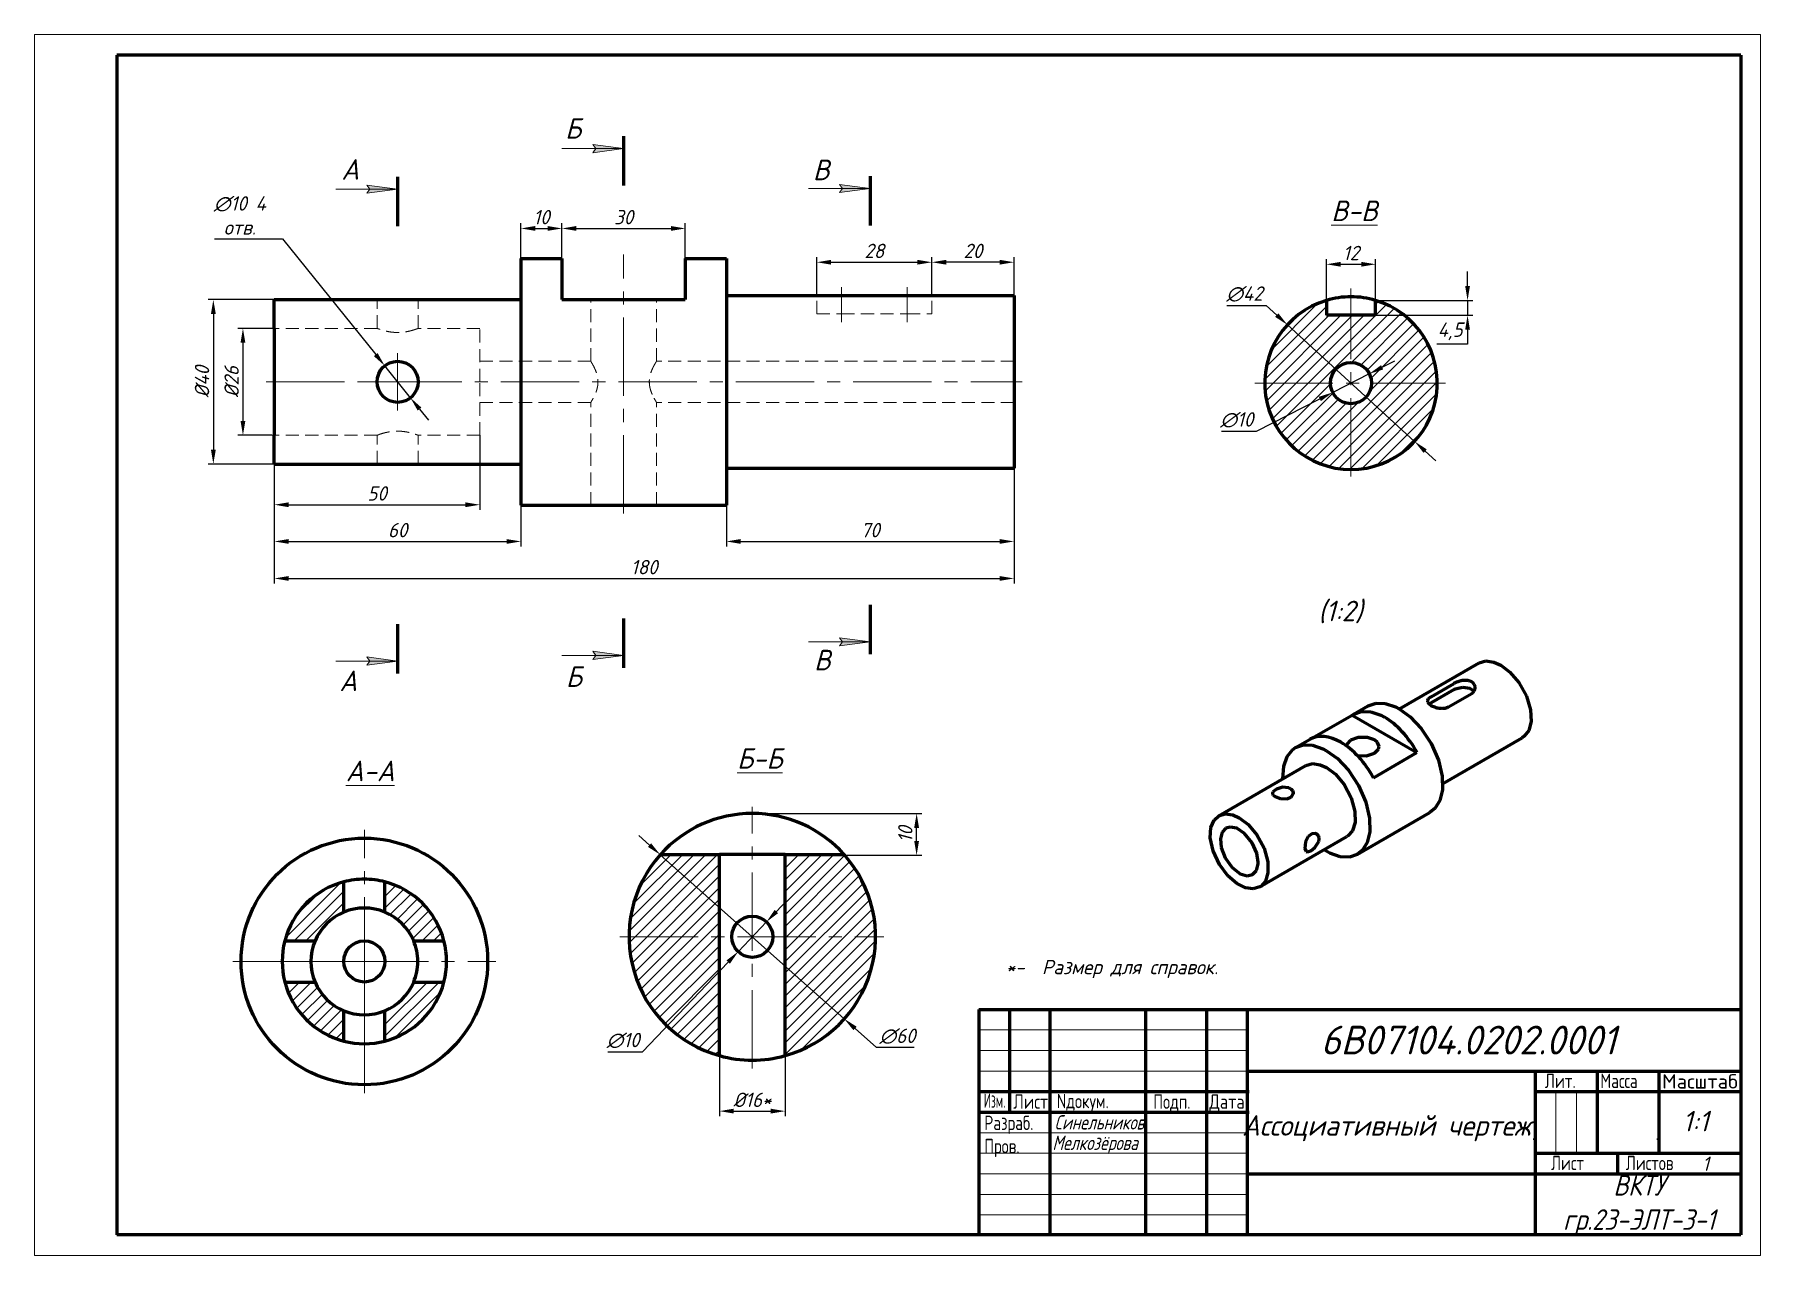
# Model space of a CAD drawing. Extents: x 0 to 1751, y 0 to 297.
# Drawn here: x 445 to 865, y 0 to 297 of the extents above; entities that cross this region are included whole.
import ezdxf
from ezdxf.enums import TextEntityAlignment as Align

# ---------------------------------------------------------------- set-up
doc = ezdxf.new("R2010")
doc.units = 0
for name, pattern in [('CENTER2', [28.575, 19.05, -3.175, 3.175, -3.175]), ('CONTI', [0]), ('K5LT_THIN', [0]), ('невидимая2', [4.7625, 3.175, -1.5875])]:
    doc.linetypes.add(name, pattern=pattern)
doc.layers.get('DEFPOINTS').update_dxf_attribs({"linetype": 'CONTINUOUS'})
for name, color, linetype, lineweight in [('КОНТУР', 7, 'CONTINUOUS', 60), ('НЕВИДИМЫЙ', 116, 'невидимая2', 20), ('ОСИ', 14, 'CENTER2', 20), ('РАЗМЕРЫ', 164, 'CONTINUOUS', 20), ('Рамка', 250, 'CONTI', 20), ('Тонкие', 7, 'CONTINUOUS', 20)]:
    doc.layers.add(name, color=color, linetype=linetype, lineweight=lineweight)
doc.layers.add('Системный слой', color=7, linetype='CONTINUOUS')
doc.layers.add('Формат', color=251, linetype='CONTINUOUS')
doc.styles.add('RUSS', font='GOST_B.TTF', dxfattribs={"oblique": 15})
doc.styles.get("Standard").update_dxf_attribs({"font": 'GOST_B.TTF', "oblique": 15})
doc.dimstyles.new('1', dxfattribs={"dimtxt": 3.5, "dimasz": 3.5, "dimexe": 1.25, "dimexo": 0, "dimgap": 1, "dimtad": 1, "dimtoh": 1, "dimdec": 0, "dimdsep": 46, "dimlunit": 6, "dimtxsty": 'RUSS', "dimcen": 0, "dimadec": 0, "dimazin": 0, "dimtfac": 1, "dimtdec": 0, "dimtmove": 0, "dimatfit": 3, "dimfxl": 1, "dimtolj": 1, "dimtzin": 0, "dimarcsym": 0})

msp = doc.modelspace()

# ---------------------------------------------------------------- texts
at = {"layer": 'КОНТУР', "style": 'RUSS', "width": 0.8}
for s, p in [('Лит.', (812.52, 40.73)), ('Масса', (826.02, 40.73)), ('Nдокум.', (693.75, 35.81)), ('Подп.', (717.23, 35.68)), ('Разраб.', (676.09, 30.51)), ('Пров.', (676.09, 24.85))]:
    msp.add_text(s, height=3.5, dxfattribs=at).set_placement(p)
at = {"layer": 'КОНТУР', "style": 'RUSS'}
for s, width, p, p2 in [('Масштаб', 0.984603, (841.04, 40.6), (859.46, 40.6)), ('Изм.', 0.599806, (675.96, 35.93), (681.26, 35.93)), ('Лист', 0.813309, (683.15, 35.68), (691.61, 35.68)), ('Дата', 0.773685, (730.85, 35.68), (739.44, 35.68))]:
    msp.add_text(s, height=3.5, dxfattribs=dict(at, width=width)).set_placement(p, p2, align=Align.FIT)
at = {"layer": 'КОНТУР', "lineweight": 60, "ltscale": 0.8, "style": 'RUSS', "width": 0.8}
msp.add_text('Лист', height=3.5, dxfattribs=at).set_placement((814, 20.76))
at = {"layer": 'КОНТУР', "ltscale": 0.8, "style": 'RUSS', "width": 0.8}
msp.add_text('Листов', height=3.5, dxfattribs=at).set_placement((832.2, 20.76))
at = {"layer": 'ОСИ', "insert": (757.97, 55.9), "char_height": 7, "attachment_point": 1, "style": 'RUSS'}
msp.add_mtext_dynamic_manual_height_columns('{\\C0;6В07104.0202.0001}', width=81.4811, gutter_width=17.5, heights=[0], dxfattribs=at)
at = {"layer": 'ОСИ', "color": 0, "attachment_point": 1, "style": 'RUSS'}
for s, width, insert, char_height in [('1:1', 6.3294, (846.02, 35.19), 5), ('1', 5.8013, (850.79, 24.06), 3.5)]:
    msp.add_mtext_dynamic_manual_height_columns(s, width=width, gutter_width=17.5, heights=[0], dxfattribs=dict(at, insert=insert, char_height=char_height))
at = {"layer": 'РАЗМЕРЫ', "char_height": 5, "attachment_point": 1}
for s, width, insert in [('Б', 5, (574.08, 276.66)), ('А', 5, (519.66, 266.69)), ('В', 5, (634.39, 266.57)), ('{\\LВ-В}', 9.8134, (760.54, 256.61)), ('(1:2)', 26.8704, (757.36, 159.27)), ('В', 5, (634.67, 147.33)), ('Б', 5, (574.27, 143.32)), ('А', 5, (519.18, 142.29)), ('{\\LБ-Б}', 9.8134, (615.92, 123.41)), ('{\\LА-А}', 9.8134, (520.74, 120.36))]:
    msp.add_mtext_dynamic_manual_height_columns(s, width=width, gutter_width=17.5, heights=[0], dxfattribs=dict(at, insert=insert))
at = {"layer": 'РАЗМЕРЫ', "insert": (681.34, 71.91), "char_height": 3.5, "width": 70.143, "attachment_point": 1}
msp.add_mtext('*-  Размер для справок.\\P', dxfattribs=at)
at = {"layer": 'Формат'}
for s, insert, char_height, width, attachment_point in [('{\\W0.8;\\C0;Синельников}', (693.2, 32.39), 3.5, 21, 4), ('{\\W0.8;\\C0;Мелкозёрова}', (692.67, 26.93), 3.5, 21, 4), ('{\\W0.9;\\C0;ВКТУ\\Pгр.23-ЭЛТ-3-1}', (835.44, 12.22), 5, 65.7678, 5)]:
    msp.add_mtext(s, dxfattribs=dict(at, insert=insert, char_height=char_height, width=width, attachment_point=attachment_point))
at = {"layer": 'Формат', "color": 0, "insert": (773.9, 30.96), "char_height": 5, "width": 69.6, "attachment_point": 5}
msp.add_mtext('Ассоциативный чертеж', dxfattribs=at)

# ---------------------------------------------------------------- blocks, each defined once
blk = doc.blocks.new('*D93')
at = {"layer": 'DEFPOINTS', "color": 0, "transparency": 16777216}
for p in [(771.33, 241.11), (759.33, 232.33), (771.33, 232.33)]:
    blk.add_point(p, dxfattribs=at)
at = {"layer": 'РАЗМЕРЫ', "color": 0, "lineweight": -2, "transparency": 16777216}
for p, q in [((759.33, 232.33), (759.33, 242.36)), ((762.83, 241.11), (767.83, 241.11)), ((771.33, 232.33), (771.33, 242.36))]:
    blk.add_line(p, q, dxfattribs=at)
at = {"layer": 'РАЗМЕРЫ', "color": 0, "transparency": 16777216}
for points in [[(762.83, 241.7), (762.83, 240.53), (759.33, 241.11)], [(767.83, 241.7), (767.83, 240.53), (771.33, 241.11)]]:
    blk.add_solid(points, dxfattribs=at)
at = {"layer": 'РАЗМЕРЫ', "color": 0, "transparency": 16777216, "insert": (765.33, 243.86), "char_height": 3.5, "attachment_point": 5, "style": 'RUSS'}
blk.add_mtext('\\A1;12', dxfattribs=at)
blk = doc.blocks.new('*D94')
at = {"layer": 'DEFPOINTS', "color": 0, "transparency": 16777216}
for p in [(771.33, 232.33), (771.33, 228.7), (793.7, 228.7)]:
    blk.add_point(p, dxfattribs=at)
at = {"layer": 'РАЗМЕРЫ', "color": 0, "lineweight": -2, "transparency": 16777216}
for p, q in [((793.7, 235.83), (793.7, 239.33)), ((771.33, 232.33), (794.95, 232.33)), ((793.7, 232.33), (793.7, 228.7)), ((771.33, 228.7), (794.95, 228.7)), ((793.7, 225.2), (793.7, 221.7)), ((793.7, 221.7), (786.22, 221.7))]:
    blk.add_line(p, q, dxfattribs=at)
at = {"layer": 'РАЗМЕРЫ', "color": 0, "transparency": 16777216}
for points in [[(793.11, 235.83), (794.28, 235.83), (793.7, 232.33)], [(793.11, 225.2), (794.28, 225.2), (793.7, 228.7)]]:
    blk.add_solid(points, dxfattribs=at)
at = {"layer": 'РАЗМЕРЫ', "color": 0, "transparency": 16777216, "insert": (789.46, 224.8), "char_height": 3.5, "width": 4.932, "attachment_point": 5, "style": 'RUSS'}
blk.add_mtext('\\A1;4,5', dxfattribs=at)
blk = doc.blocks.new('*D95')
at = {"layer": 'DEFPOINTS', "color": 0, "transparency": 16777216}
for p in [(749.85, 226.39), (780.81, 198.01)]:
    blk.add_point(p, dxfattribs=at)
at = {"layer": 'РАЗМЕРЫ', "color": 0, "lineweight": -2, "transparency": 16777216}
for p, q in [((735.14, 231.12), (744.69, 231.12)), ((744.69, 231.12), (747.27, 228.75)), ((780.81, 198.01), (749.85, 226.39)), ((783.39, 195.65), (785.97, 193.28))]:
    blk.add_line(p, q, dxfattribs=at)
at = {"layer": 'РАЗМЕРЫ', "color": 0, "transparency": 16777216}
for points in [[(747.66, 229.18), (746.87, 228.32), (749.85, 226.39)], [(783.79, 196.08), (783, 195.22), (780.81, 198.01)]]:
    blk.add_solid(points, dxfattribs=at)
at = {"layer": 'РАЗМЕРЫ', "color": 0, "transparency": 16777216, "insert": (739.41, 233.87), "char_height": 3.5, "attachment_point": 5, "style": 'RUSS'}
blk.add_mtext('\\A1;∅42', dxfattribs=at)
blk = doc.blocks.new('*D96')
at = {"layer": 'DEFPOINTS', "color": 0, "transparency": 16777216}
for p in [(769.79, 214.47), (760.87, 209.94)]:
    blk.add_point(p, dxfattribs=at)
at = {"layer": 'РАЗМЕРЫ', "color": 0, "lineweight": -2, "transparency": 16777216}
for p, q in [((769.79, 214.47), (760.87, 209.94)), ((772.91, 216.05), (776.03, 217.64)), ((742.3, 200.5), (757.75, 208.35)), ((733.78, 200.5), (742.3, 200.5))]:
    blk.add_line(p, q, dxfattribs=at)
at = {"layer": 'РАЗМЕРЫ', "color": 0, "transparency": 16777216}
for points in [[(772.64, 216.57), (773.17, 215.53), (769.79, 214.47)], [(757.49, 208.87), (758.02, 207.83), (760.87, 209.94)]]:
    blk.add_solid(points, dxfattribs=at)
at = {"layer": 'РАЗМЕРЫ', "color": 0, "transparency": 16777216, "insert": (737.54, 203.25), "char_height": 3.5, "attachment_point": 5, "style": 'RUSS'}
blk.add_mtext('\\A1;∅10', dxfattribs=at)
blk = doc.blocks.new('*D97')
at = {"layer": 'DEFPOINTS', "color": 0, "transparency": 16777216}
for p in [(663.33, 241.61), (663.33, 233.52), (683.33, 233.52)]:
    blk.add_point(p, dxfattribs=at)
at = {"layer": 'РАЗМЕРЫ', "color": 0, "lineweight": -2, "transparency": 16777216}
for p, q in [((663.33, 233.52), (663.33, 242.86)), ((679.83, 241.61), (666.83, 241.61)), ((683.33, 233.52), (683.33, 242.86))]:
    blk.add_line(p, q, dxfattribs=at)
at = {"layer": 'РАЗМЕРЫ', "color": 0, "transparency": 16777216}
for points in [[(666.83, 242.19), (666.83, 241.03), (663.33, 241.61)], [(679.83, 242.19), (679.83, 241.03), (683.33, 241.61)]]:
    blk.add_solid(points, dxfattribs=at)
at = {"layer": 'РАЗМЕРЫ', "color": 0, "transparency": 16777216, "insert": (673.33, 244.36), "char_height": 3.5, "attachment_point": 5, "style": 'RUSS'}
blk.add_mtext('\\A1;20', dxfattribs=at)
blk = doc.blocks.new('*D99')
at = {"layer": 'DEFPOINTS', "color": 0, "transparency": 16777216}
for p in [(573.33, 249.83), (563.33, 242.52), (573.33, 242.52)]:
    blk.add_point(p, dxfattribs=at)
at = {"layer": 'РАЗМЕРЫ', "color": 0, "lineweight": -2, "transparency": 16777216}
for p, q in [((563.33, 242.52), (563.33, 251.08)), ((566.83, 249.83), (569.83, 249.83)), ((573.33, 242.52), (573.33, 251.08))]:
    blk.add_line(p, q, dxfattribs=at)
at = {"layer": 'РАЗМЕРЫ', "color": 0, "transparency": 16777216}
for points in [[(566.83, 250.42), (566.83, 249.25), (563.33, 249.83)], [(569.83, 250.42), (569.83, 249.25), (573.33, 249.83)]]:
    blk.add_solid(points, dxfattribs=at)
at = {"layer": 'РАЗМЕРЫ', "color": 0, "transparency": 16777216, "insert": (568.33, 252.58), "char_height": 3.5, "attachment_point": 5, "style": 'RUSS'}
blk.add_mtext('\\A1;10', dxfattribs=at)
blk = doc.blocks.new('*D100')
at = {"layer": 'DEFPOINTS', "color": 0, "transparency": 16777216}
for p in [(603.33, 249.83), (573.33, 242.52), (603.33, 242.52)]:
    blk.add_point(p, dxfattribs=at)
at = {"layer": 'РАЗМЕРЫ', "color": 0, "lineweight": -2, "transparency": 16777216}
for p, q in [((573.33, 242.52), (573.33, 251.08)), ((576.83, 249.83), (599.83, 249.83)), ((603.33, 242.52), (603.33, 251.08))]:
    blk.add_line(p, q, dxfattribs=at)
at = {"layer": 'РАЗМЕРЫ', "color": 0, "transparency": 16777216}
for points in [[(576.83, 250.42), (576.83, 249.25), (573.33, 249.83)], [(599.83, 250.42), (599.83, 249.25), (603.33, 249.83)]]:
    blk.add_solid(points, dxfattribs=at)
at = {"layer": 'РАЗМЕРЫ', "color": 0, "transparency": 16777216, "insert": (588.33, 252.58), "char_height": 3.5, "attachment_point": 5, "style": 'RUSS'}
blk.add_mtext('\\A1;30', dxfattribs=at)
blk = doc.blocks.new('*D101')
at = {"layer": 'DEFPOINTS', "color": 0, "transparency": 16777216}
for p in [(503.33, 199.52), (553.33, 199.52), (553.33, 182.62)]:
    blk.add_point(p, dxfattribs=at)
at = {"layer": 'РАЗМЕРЫ', "color": 0, "lineweight": -2, "transparency": 16777216}
for p, q in [((503.33, 199.52), (503.33, 181.37)), ((553.33, 199.52), (553.33, 181.37)), ((506.83, 182.62), (549.83, 182.62))]:
    blk.add_line(p, q, dxfattribs=at)
at = {"layer": 'РАЗМЕРЫ', "color": 0, "transparency": 16777216}
for points in [[(506.83, 183.2), (506.83, 182.03), (503.33, 182.62)], [(549.83, 183.2), (549.83, 182.03), (553.33, 182.62)]]:
    blk.add_solid(points, dxfattribs=at)
at = {"layer": 'РАЗМЕРЫ', "color": 0, "transparency": 16777216, "insert": (528.33, 185.37), "char_height": 3.5, "attachment_point": 5, "style": 'RUSS'}
blk.add_mtext('\\A1;50', dxfattribs=at)
blk = doc.blocks.new('*D102')
at = {"layer": 'DEFPOINTS', "color": 0, "transparency": 16777216}
for p in [(503.33, 192.52), (563.33, 182.52), (563.33, 173.69)]:
    blk.add_point(p, dxfattribs=at)
at = {"layer": 'РАЗМЕРЫ', "color": 0, "lineweight": -2, "transparency": 16777216}
for p, q in [((503.33, 192.52), (503.33, 172.44)), ((563.33, 182.52), (563.33, 172.44)), ((506.83, 173.69), (559.83, 173.69))]:
    blk.add_line(p, q, dxfattribs=at)
at = {"layer": 'РАЗМЕРЫ', "color": 0, "transparency": 16777216}
for points in [[(506.83, 174.27), (506.83, 173.11), (503.33, 173.69)], [(559.83, 174.27), (559.83, 173.11), (563.33, 173.69)]]:
    blk.add_solid(points, dxfattribs=at)
at = {"layer": 'РАЗМЕРЫ', "color": 0, "transparency": 16777216, "insert": (533.33, 176.44), "char_height": 3.5, "attachment_point": 5, "style": 'RUSS'}
blk.add_mtext('\\A1;60', dxfattribs=at)
blk = doc.blocks.new('*D103')
at = {"layer": 'DEFPOINTS', "color": 0, "transparency": 16777216}
for p in [(613.33, 191.52), (683.33, 191.52), (683.33, 173.69)]:
    blk.add_point(p, dxfattribs=at)
at = {"layer": 'РАЗМЕРЫ', "color": 0, "lineweight": -2, "transparency": 16777216}
for p, q in [((613.33, 191.52), (613.33, 172.44)), ((683.33, 191.52), (683.33, 172.44)), ((616.83, 173.69), (679.83, 173.69))]:
    blk.add_line(p, q, dxfattribs=at)
at = {"layer": 'РАЗМЕРЫ', "color": 0, "transparency": 16777216}
for points in [[(616.83, 174.27), (616.83, 173.11), (613.33, 173.69)], [(679.83, 174.27), (679.83, 173.11), (683.33, 173.69)]]:
    blk.add_solid(points, dxfattribs=at)
at = {"layer": 'РАЗМЕРЫ', "color": 0, "transparency": 16777216, "insert": (648.33, 176.44), "char_height": 3.5, "attachment_point": 5, "style": 'RUSS'}
blk.add_mtext('\\A1;70', dxfattribs=at)
blk = doc.blocks.new('*D76')
at = {"layer": 'DEFPOINTS', "color": 0, "transparency": 16777216}
for p in [(503.33, 192.52), (683.33, 191.52), (683.33, 164.69)]:
    blk.add_point(p, dxfattribs=at)
at = {"layer": 'РАЗМЕРЫ', "color": 0, "lineweight": -2, "transparency": 16777216}
for p, q in [((503.33, 192.52), (503.33, 163.44)), ((683.33, 191.52), (683.33, 163.44)), ((506.83, 164.69), (679.83, 164.69))]:
    blk.add_line(p, q, dxfattribs=at)
at = {"layer": 'РАЗМЕРЫ', "color": 0, "transparency": 16777216}
for points in [[(506.83, 165.27), (506.83, 164.11), (503.33, 164.69)], [(679.83, 165.27), (679.83, 164.11), (683.33, 164.69)]]:
    blk.add_solid(points, dxfattribs=at)
at = {"layer": 'РАЗМЕРЫ', "color": 0, "transparency": 16777216, "insert": (593.33, 167.44), "char_height": 3.5, "attachment_point": 5, "style": 'RUSS'}
blk.add_mtext('\\A1;180', dxfattribs=at)
blk = doc.blocks.new('*D104')
at = {"layer": 'DEFPOINTS', "color": 0, "transparency": 16777216}
for p in [(530.2, 216.42), (536.47, 208.62)]:
    blk.add_point(p, dxfattribs=at)
at = {"layer": 'РАЗМЕРЫ', "color": 0, "lineweight": -2, "transparency": 16777216}
for p, q in [((488.74, 247.32), (505.34, 247.32)), ((505.34, 247.32), (528.01, 219.14)), ((536.47, 208.62), (530.2, 216.42)), ((538.66, 205.9), (540.85, 203.17))]:
    blk.add_line(p, q, dxfattribs=at)
at = {"layer": 'РАЗМЕРЫ', "color": 0, "transparency": 16777216}
for points in [[(528.46, 219.51), (527.55, 218.78), (530.2, 216.42)], [(539.11, 206.26), (538.21, 205.53), (536.47, 208.62)]]:
    blk.add_solid(points, dxfattribs=at)
at = {"layer": 'РАЗМЕРЫ', "color": 0, "transparency": 16777216, "insert": (494.93, 252.99), "char_height": 3.5, "width": 20.4427, "attachment_point": 5, "style": 'RUSS'}
blk.add_mtext('\\A1;∅10 4 отв.', dxfattribs=at)
blk = doc.blocks.new('*D105')
at = {"layer": 'DEFPOINTS', "color": 0, "transparency": 16777216}
for p in [(503.33, 225.52), (495.69, 199.52), (502.79, 199.52)]:
    blk.add_point(p, dxfattribs=at)
at = {"layer": 'РАЗМЕРЫ', "color": 0, "lineweight": -2, "transparency": 16777216}
for p, q in [((503.33, 225.52), (494.44, 225.52)), ((495.69, 222.02), (495.69, 203.02)), ((502.79, 199.52), (494.44, 199.52))]:
    blk.add_line(p, q, dxfattribs=at)
at = {"layer": 'РАЗМЕРЫ', "color": 0, "transparency": 16777216}
for points in [[(495.11, 222.02), (496.28, 222.02), (495.69, 225.52)], [(495.11, 203.02), (496.28, 203.02), (495.69, 199.52)]]:
    blk.add_solid(points, dxfattribs=at)
at = {"layer": 'РАЗМЕРЫ', "color": 0, "transparency": 16777216, "insert": (492.94, 212.52), "char_height": 3.5, "attachment_point": 5, "rotation": 90, "style": 'RUSS'}
blk.add_mtext('\\A1;%%C26', dxfattribs=at)
blk = doc.blocks.new('*D106')
at = {"layer": 'DEFPOINTS', "color": 0, "transparency": 16777216}
for p in [(503.33, 232.52), (488.49, 192.52), (503.33, 192.52)]:
    blk.add_point(p, dxfattribs=at)
at = {"layer": 'РАЗМЕРЫ', "color": 0, "lineweight": -2, "transparency": 16777216}
for p, q in [((503.33, 232.52), (487.24, 232.52)), ((488.49, 229.02), (488.49, 196.02)), ((503.33, 192.52), (487.24, 192.52))]:
    blk.add_line(p, q, dxfattribs=at)
at = {"layer": 'РАЗМЕРЫ', "color": 0, "transparency": 16777216}
for points in [[(487.91, 229.02), (489.08, 229.02), (488.49, 232.52)], [(487.91, 196.02), (489.08, 196.02), (488.49, 192.52)]]:
    blk.add_solid(points, dxfattribs=at)
at = {"layer": 'РАЗМЕРЫ', "color": 0, "transparency": 16777216, "insert": (485.74, 212.52), "char_height": 3.5, "attachment_point": 5, "rotation": 90, "style": 'RUSS'}
blk.add_mtext('\\A1;%%C40', dxfattribs=at)
blk = doc.blocks.new('*D107')
at = {"layer": 'DEFPOINTS', "color": 0, "transparency": 16777216}
for p in [(611.64, 48.61), (627.64, 48.61), (627.64, 35.11)]:
    blk.add_point(p, dxfattribs=at)
at = {"layer": 'РАЗМЕРЫ', "color": 0, "lineweight": -2, "transparency": 16777216}
for p, q in [((611.64, 48.61), (611.64, 33.86)), ((627.64, 48.61), (627.64, 33.86)), ((615.14, 35.11), (624.14, 35.11))]:
    blk.add_line(p, q, dxfattribs=at)
at = {"layer": 'РАЗМЕРЫ', "color": 0, "transparency": 16777216}
for points in [[(615.14, 35.7), (615.14, 34.53), (611.64, 35.11)], [(624.14, 35.7), (624.14, 34.53), (627.64, 35.11)]]:
    blk.add_solid(points, dxfattribs=at)
at = {"layer": 'РАЗМЕРЫ', "color": 0, "transparency": 16777216, "insert": (619.64, 37.86), "char_height": 3.5, "width": 10.009, "attachment_point": 5, "style": 'RUSS'}
blk.add_mtext('\\A1;%%C16*', dxfattribs=at)
blk = doc.blocks.new('*D108')
at = {"layer": 'DEFPOINTS', "color": 0, "transparency": 16777216}
for p in [(619.64, 107.52), (659.63, 107.52), (642.12, 97.35)]:
    blk.add_point(p, dxfattribs=at)
at = {"layer": 'РАЗМЕРЫ', "color": 0, "lineweight": -2, "transparency": 16777216}
for p, q in [((619.64, 107.52), (660.88, 107.52)), ((659.63, 100.85), (659.63, 104.02)), ((642.12, 97.35), (660.88, 97.35))]:
    blk.add_line(p, q, dxfattribs=at)
at = {"layer": 'РАЗМЕРЫ', "color": 0, "transparency": 16777216}
for points in [[(659.04, 104.02), (660.21, 104.02), (659.63, 107.52)], [(659.04, 100.85), (660.21, 100.85), (659.63, 97.35)]]:
    blk.add_solid(points, dxfattribs=at)
at = {"layer": 'РАЗМЕРЫ', "color": 0, "transparency": 16777216, "insert": (656.88, 102.43), "char_height": 3.5, "attachment_point": 5, "rotation": 90, "style": 'RUSS'}
blk.add_mtext('\\A1;10', dxfattribs=at)
blk = doc.blocks.new('*D109')
at = {"layer": 'DEFPOINTS', "color": 0, "transparency": 16777216}
for p in [(623.09, 81.14), (616.19, 73.9)]:
    blk.add_point(p, dxfattribs=at)
at = {"layer": 'РАЗМЕРЫ', "color": 0, "lineweight": -2, "transparency": 16777216}
for p, q in [((625.5, 83.67), (627.92, 86.21)), ((623.09, 81.14), (616.19, 73.9)), ((592.96, 49.54), (613.77, 71.37)), ((584.45, 49.54), (592.96, 49.54))]:
    blk.add_line(p, q, dxfattribs=at)
at = {"layer": 'РАЗМЕРЫ', "color": 0, "transparency": 16777216}
for points in [[(625.08, 84.08), (625.92, 83.27), (623.09, 81.14)], [(613.35, 71.77), (614.2, 70.96), (616.19, 73.9)]]:
    blk.add_solid(points, dxfattribs=at)
at = {"layer": 'РАЗМЕРЫ', "color": 0, "transparency": 16777216, "insert": (588.2, 52.29), "char_height": 3.5, "attachment_point": 5, "style": 'RUSS'}
blk.add_mtext('\\A1;∅10', dxfattribs=at)
blk = doc.blocks.new('*D110')
at = {"layer": 'DEFPOINTS', "color": 0, "transparency": 16777216}
for p in [(597.25, 97.49), (642.03, 57.55)]:
    blk.add_point(p, dxfattribs=at)
at = {"layer": 'РАЗМЕРЫ', "color": 0, "lineweight": -2, "transparency": 16777216}
for p, q in [((594.63, 99.81), (592.02, 102.14)), ((597.25, 97.49), (642.03, 57.55)), ((649.87, 50.57), (644.64, 55.23)), ((659.07, 50.57), (649.87, 50.57))]:
    blk.add_line(p, q, dxfattribs=at)
at = {"layer": 'РАЗМЕРЫ', "color": 0, "transparency": 16777216}
for points in [[(595.02, 100.25), (594.25, 99.38), (597.25, 97.49)], [(645.03, 55.66), (644.25, 54.79), (642.03, 57.55)]]:
    blk.add_solid(points, dxfattribs=at)
at = {"layer": 'РАЗМЕРЫ', "color": 0, "transparency": 16777216, "insert": (654.97, 53.32), "char_height": 3.5, "attachment_point": 5, "style": 'RUSS'}
blk.add_mtext('\\A1;∅60', dxfattribs=at)
blk = doc.blocks.new('*D144')
at = {"layer": 'DEFPOINTS', "color": 0, "transparency": 16777216}
for p in [(663.33, 241.61), (635.33, 233.52), (663.33, 233.52)]:
    blk.add_point(p, dxfattribs=at)
at = {"layer": 'РАЗМЕРЫ', "color": 0, "lineweight": -2, "transparency": 16777216}
for p, q in [((635.33, 233.52), (635.33, 242.86)), ((638.83, 241.61), (659.83, 241.61)), ((663.33, 233.52), (663.33, 242.86))]:
    blk.add_line(p, q, dxfattribs=at)
at = {"layer": 'РАЗМЕРЫ', "color": 0, "transparency": 16777216}
for points in [[(638.83, 242.19), (638.83, 241.03), (635.33, 241.61)], [(659.83, 242.19), (659.83, 241.03), (663.33, 241.61)]]:
    blk.add_solid(points, dxfattribs=at)
at = {"layer": 'РАЗМЕРЫ', "color": 0, "transparency": 16777216, "insert": (649.33, 244.36), "char_height": 3.5, "attachment_point": 5, "style": 'RUSS'}
blk.add_mtext('\\A1;28', dxfattribs=at)

# ---------------------------------------------------------------- dimensions: what is measured, and where the dimension line sits
at = {"layer": 'РАЗМЕРЫ'}
dim = msp.add_diameter_dim_2p(p1=(536.47, 208.62), p2=(530.2, 216.42), text='<> 4 отв.', dimstyle='1', dxfattribs=at)
dim.commit()
dim.dimension.update_dxf_attribs({"geometry": '*D104', "text_midpoint": (494.93, 247.32), "dimtype": 163})
for base, p1, p2, picture, middle in [((573.33, 249.83), (563.33, 242.52), (573.33, 242.52), '*D99', (568.33, 252.58)), ((603.33, 249.83), (573.33, 242.52), (603.33, 242.52), '*D100', (588.33, 252.58)), ((663.33, 241.61), (635.33, 233.52), (663.33, 233.52), '*D144', (649.33, 244.36)), ((663.33, 241.61), (683.33, 233.52), (663.33, 233.52), '*D97', (673.33, 244.36)), ((771.33, 241.11), (759.33, 232.33), (771.33, 232.33), '*D93', (765.33, 243.86)), ((553.33, 182.62), (503.33, 199.52), (553.33, 199.52), '*D101', (528.33, 185.37)), ((563.33, 173.69), (503.33, 192.52), (563.33, 182.52), '*D102', (533.33, 176.44)), ((683.33, 164.69), (503.33, 192.52), (683.33, 191.52), '*D76', (593.33, 167.44)), ((683.33, 173.69), (613.33, 191.52), (683.33, 191.52), '*D103', (648.33, 176.44))]:
    dim = msp.add_linear_dim(base=base, p1=p1, p2=p2, dimstyle='1', dxfattribs=at)
    dim.commit()
    dim.dimension.update_dxf_attribs({"geometry": picture, "text_midpoint": middle})
for p1, p2, picture, middle in [((780.81, 198.01), (749.85, 226.39), '*D95', (739.41, 233.87)), ((597.25, 97.49), (642.03, 57.55), '*D110', (654.97, 53.32))]:
    dim = msp.add_diameter_dim_2p(p1=p1, p2=p2, dimstyle='1', dxfattribs=at)
    dim.commit()
    dim.dimension.update_dxf_attribs({"geometry": picture, "text_midpoint": middle})
for base, p1, p2, text, picture, middle in [((793.7, 228.7), (771.33, 232.33), (771.33, 228.7), '<>,5', '*D94', (789.46, 224.8)), ((488.49, 192.52), (503.33, 232.52), (503.33, 192.52), '%%C<>', '*D106', (485.74, 212.52)), ((495.69, 199.52), (503.33, 225.52), (502.79, 199.52), '%%C<>', '*D105', (492.94, 212.52))]:
    dim = msp.add_linear_dim(base=base, p1=p1, p2=p2, angle=90, text=text, dimstyle='1', dxfattribs=at)
    dim.commit()
    dim.dimension.update_dxf_attribs({"geometry": picture, "text_midpoint": middle})
for p1, p2, picture, middle in [((769.79, 214.47), (760.87, 209.94), '*D96', (737.54, 200.5)), ((623.09, 81.14), (616.19, 73.9), '*D109', (588.2, 49.54))]:
    dim = msp.add_diameter_dim_2p(p1=p1, p2=p2, dimstyle='1', dxfattribs=at)
    dim.commit()
    dim.dimension.update_dxf_attribs({"geometry": picture, "text_midpoint": middle, "dimtype": 163})
dim = msp.add_linear_dim(base=(659.63, 107.52), p1=(642.12, 97.35), p2=(619.64, 107.52), angle=90, dimstyle='1', dxfattribs=at)
dim.commit()
dim.dimension.update_dxf_attribs({"geometry": '*D108', "text_midpoint": (656.88, 102.43)})
dim = msp.add_linear_dim(base=(627.64, 35.11), p1=(611.64, 48.61), p2=(627.64, 48.61), text='%%C<>*', dimstyle='1', dxfattribs=at)
dim.commit()
dim.dimension.update_dxf_attribs({"geometry": '*D107', "text_midpoint": (619.64, 37.86)})

# ---------------------------------------------------------------- hatches: boundary and pattern name
at = {"layer": 'Системный слой'}
for points in [[(580.83, 268.25), (588.33, 269.24), (580.83, 270.23), (581.58, 269.24)], [(648.33, 259.56), (640.83, 260.55), (641.58, 259.56), (640.83, 258.57)], [(525.83, 258.38), (533.33, 259.37), (525.83, 260.35), (526.58, 259.37)], [(640.83, 148.31), (648.33, 149.29), (640.83, 150.28), (641.58, 149.29)], [(533.33, 144.6), (525.83, 145.59), (526.58, 144.6), (525.83, 143.61)], [(588.33, 145.97), (580.83, 146.96), (581.58, 145.97), (580.83, 144.98)]]:
    msp.add_hatch(color=7, dxfattribs=at).paths.add_polyline_path(points)

# ---------------------------------------------------------------- linework, layer by layer
at = {"layer": 'КОНТУР', "lineweight": 20}
for p, q in [((444.98, 297), (444.98, 0)), ((864.98, 297), (444.98, 297)), ((864.98, 0), (864.98, 297)), ((675.2, 54.86), (740.2, 54.86)), ((675.2, 49.86), (740.2, 49.86)), ((675.2, 44.86), (740.2, 44.86)), ((815.2, 39.86), (815.2, 24.86)), ((820.2, 39.86), (820.2, 24.86)), ((675.2, 29.86), (740.2, 29.86)), ((675.2, 24.86), (740.2, 24.86)), ((675.2, 19.86), (740.2, 19.86)), ((675.2, 14.86), (740.2, 14.86)), ((675.2, 9.86), (740.2, 9.86)), ((444.98, 0), (864.98, 0))]:
    msp.add_line(p, q, dxfattribs=at)
at = {"layer": 'КОНТУР', "lineweight": 60}
for p, q in [((860.2, 292), (464.98, 292)), ((464.98, 292), (464.98, 5)), ((860.2, 292), (860.2, 5)), ((674.73, 59.86), (860.2, 59.86)), ((682.2, 59.86), (682.2, 34.43)), ((692.08, 59.86), (692.08, 4.75)), ((715.34, 59.86), (715.34, 4.75)), ((730.2, 59.86), (730.2, 34.86)), ((740.03, 59.86), (740.03, 4.75)), ((740.03, 44.86), (860.2, 44.86)), ((810.17, 44.86), (810.17, 5.22)), ((825.2, 44.86), (825.2, 24.86)), ((840.2, 44.86), (840.2, 24.54)), ((675.2, 39.86), (740.56, 39.86)), ((675.2, 34.86), (740.56, 34.86)), ((740.03, 19.86), (860.2, 19.86)), ((860.2, 5), (464.98, 5))]:
    msp.add_line(p, q, dxfattribs=at)
at = {"layer": 'КОНТУР'}
for p, q in [((588.33, 272.24), (588.33, 260.24)), ((533.33, 262.37), (533.33, 250.37)), ((648.33, 262.56), (648.33, 250.56)), ((563.33, 242.52), (573.33, 242.52)), ((563.33, 242.52), (563.33, 182.52)), ((573.33, 242.52), (573.33, 232.52)), ((603.33, 242.52), (613.33, 242.52)), ((603.33, 242.52), (603.33, 232.52)), ((613.33, 242.52), (613.33, 182.52)), ((503.33, 225.52), (503.33, 232.52)), ((503.33, 232.52), (538.33, 232.52)), ((538.33, 232.52), (558.05, 232.52)), ((558.05, 232.52), (563.33, 232.52)), ((573.33, 232.52), (603.33, 232.52)), ((613.33, 233.52), (630.79, 233.52)), ((630.79, 233.52), (663.33, 233.52)), ((663.33, 233.52), (671.67, 233.52)), ((671.67, 233.52), (683.33, 233.52)), ((683.33, 233.52), (683.33, 191.52)), ((759.33, 232.33), (759.33, 228.7)), ((771.33, 228.7), (771.33, 232.33)), ((771.33, 228.7), (759.33, 228.7)), ((503.33, 225.52), (503.33, 199.52)), ((503.33, 192.52), (503.33, 199.52)), ((503.33, 192.52), (538.33, 192.52)), ((538.33, 192.52), (556.41, 192.52)), ((556.41, 192.52), (563.33, 192.52)), ((613.33, 191.52), (683.33, 191.52)), ((563.33, 182.52), (596.33, 182.52)), ((596.33, 182.52), (613.33, 182.52)), ((648.33, 158.29), (648.33, 146.29)), ((533.33, 153.6), (533.33, 141.6)), ((588.33, 154.97), (588.33, 142.97)), ((777.13, 132.94), (796.52, 144.13)), ((796.52, 144.13), (798.15, 144.61)), ((798.15, 144.61), (800.08, 144.36)), ((800.08, 144.36), (801.77, 143.61)), ((801.77, 143.61), (804, 141.93)), ((784.8, 135.91), (790.46, 139.17)), ((794.94, 139.37), (794.7, 139.53)), ((795.34, 138.93), (794.94, 139.37)), ((795.55, 138.42), (795.34, 138.93)), ((804, 141.93), (806.19, 139.37)), ((806.19, 139.37), (808.01, 136.09)), ((783.94, 135.01), (783.92, 134.86)), ((783.92, 134.86), (783.95, 134.67)), ((784.12, 135.37), (783.94, 135.01)), ((783.95, 134.67), (784.16, 134.31)), ((784.5, 135.71), (784.12, 135.37)), ((784.8, 134.43), (784.37, 134.11)), ((784.8, 135.91), (784.5, 135.71)), ((790.46, 137.69), (784.8, 134.43)), ((789.04, 133.46), (794.7, 136.72)), ((790.64, 137.79), (790.46, 137.69)), ((792.51, 138.2), (790.64, 137.79)), ((794.23, 137.91), (792.51, 138.2)), ((795.27, 137.23), (794.23, 137.91)), ((794.7, 136.72), (794.94, 136.89)), ((794.94, 136.89), (795.34, 137.32)), ((795.34, 137.32), (795.55, 137.84)), ((795.58, 138.13), (795.55, 138.42)), ((795.55, 137.84), (795.58, 138.13)), ((808.01, 136.09), (809.02, 132.71)), ((755.81, 125.8), (765.58, 131.44)), ((765.58, 131.44), (765.99, 131.7)), ((765.58, 131.44), (781.39, 122.31)), ((765.99, 131.7), (769.52, 133.74)), ((765.99, 131.7), (767.9, 132.35)), ((767.9, 132.35), (770.13, 132.26)), ((769.52, 133.74), (771.44, 134.39)), ((770.13, 132.26), (772.62, 131.42)), ((771.44, 134.39), (773.67, 134.3)), ((772.62, 131.42), (773.49, 130.96)), ((773.67, 134.3), (776.15, 133.46)), ((776.15, 133.46), (777.02, 133)), ((777.02, 133), (779.7, 131.05)), ((779.7, 131.05), (782.38, 128.22)), ((784.16, 134.31), (784.56, 133.96)), ((784.56, 133.96), (784.8, 133.81)), ((809.02, 132.71), (809.15, 129.87)), ((767.09, 126.03), (765.19, 125.34)), ((769.33, 126.02), (767.09, 126.03)), ((771.01, 125.44), (769.33, 126.02)), ((782.38, 128.22), (784.81, 124.57)), ((807.51, 126.29), (807.02, 125.95)), ((808.6, 127.73), (807.51, 126.29)), ((809.15, 129.87), (808.6, 127.73)), ((749.78, 121.37), (751.12, 123.02)), ((751.12, 123.02), (751.84, 123.53)), ((751.84, 123.53), (755.38, 125.58)), ((751.84, 123.53), (753.76, 124.18)), ((753.76, 124.18), (755.99, 124.1)), ((755.99, 124.1), (758.47, 123.25)), ((758.47, 123.25), (759.34, 122.79)), ((759.34, 122.79), (762.02, 120.85)), ((764.29, 124.36), (764.19, 123.98)), ((765.19, 125.34), (764.29, 124.36)), ((769.08, 121.56), (771.05, 122.2)), ((770.78, 116.19), (781.39, 122.31)), ((771.79, 124.81), (771.01, 125.44)), ((771.05, 122.2), (772.03, 123.18)), ((772.18, 123.81), (771.79, 124.81)), ((772.03, 123.18), (772.18, 123.81)), ((784.81, 124.57), (786.61, 120.46)), ((787.63, 114.75), (807.02, 125.95)), ((733.13, 106.96), (754.34, 119.2)), ((748.75, 115.98), (748.96, 119.02)), ((748.96, 119.02), (749.78, 121.37)), ((754.34, 119.2), (755.94, 119.67)), ((755.94, 119.67), (757.83, 119.39)), ((757.83, 119.39), (759.34, 118.71)), ((759.34, 118.71), (761.52, 117.05)), ((762.02, 120.85), (764.7, 118.02)), ((764.7, 118.02), (767.13, 114.36)), ((766.87, 121.63), (769.08, 121.56)), ((786.61, 120.46), (787.5, 116.57)), ((747.17, 113.45), (746.34, 112.8)), ((748.68, 113.89), (747.17, 113.45)), ((750.2, 113.75), (748.68, 113.89)), ((750.5, 113.61), (750.2, 113.75)), ((750.5, 113.61), (750.74, 113.44)), ((750.74, 113.44), (751.06, 113.08)), ((761.52, 117.05), (763.65, 114.54)), ((763.65, 114.54), (765.38, 111.31)), ((767.13, 114.36), (768.93, 110.25)), ((787.5, 116.57), (787.56, 113.29)), ((746.34, 112.8), (746.24, 112.46)), ((746.24, 112.46), (746.25, 112.31)), ((746.25, 112.31), (746.42, 112.01)), ((746.42, 112.01), (746.74, 111.71)), ((746.74, 111.71), (746.97, 111.56)), ((748.2, 111.1), (746.97, 111.56)), ((749.67, 111.03), (748.2, 111.1)), ((750.7, 111.43), (749.67, 111.03)), ((751.21, 112.19), (750.7, 111.43)), ((751.06, 113.08), (751.22, 112.66)), ((751.24, 112.46), (751.21, 112.19)), ((751.22, 112.66), (751.24, 112.46)), ((765.38, 111.31), (766.29, 108.03)), ((768.93, 110.25), (769.82, 106.37)), ((786.94, 110.69), (785.78, 108.78)), ((787.56, 113.29), (786.94, 110.69)), ((731.24, 104.12), (732.02, 105.93)), ((732.02, 105.93), (733.13, 106.96)), ((733.13, 106.96), (734.72, 107.42)), ((734.72, 107.42), (736.61, 107.15)), ((736.61, 107.15), (738.13, 106.46)), ((738.13, 106.46), (740.31, 104.81)), ((766.34, 105.33), (765.72, 103.33)), ((766.29, 108.03), (766.34, 105.33)), ((766.84, 97.55), (784.52, 107.76)), ((769.82, 106.37), (769.88, 103.08)), ((785.78, 108.78), (784.52, 107.76)), ((731.09, 101.61), (731.24, 104.12)), ((731.75, 98.45), (731.09, 101.61)), ((733.96, 102.94), (733.55, 101.35)), ((733.55, 101.35), (733.75, 99.24)), ((734.88, 103.93), (733.96, 102.94)), ((735.89, 104.22), (734.88, 103.93)), ((737.53, 103.91), (735.89, 104.22)), ((739.44, 102.63), (737.53, 103.91)), ((741.26, 100.37), (739.44, 102.63)), ((740.31, 104.81), (742.43, 102.29)), ((742.43, 102.29), (744.17, 99.06)), ((743.13, 89.64), (764.34, 101.88)), ((754.91, 101.91), (754.24, 100.58)), ((755.77, 102.6), (754.91, 101.91)), ((756.68, 102.68), (755.77, 102.6)), ((756.95, 102.57), (756.68, 102.68)), ((757.13, 102.43), (756.95, 102.57)), ((757.41, 102.07), (757.13, 102.43)), ((757.56, 101.61), (757.41, 102.07)), ((757.47, 100.69), (757.58, 101.36)), ((757.58, 101.36), (757.56, 101.61)), ((764.59, 102.04), (764.34, 101.88)), ((765.72, 103.33), (764.59, 102.04)), ((769.88, 103.08), (769.26, 100.48)), ((597.28, 97.52), (611.64, 97.52)), ((611.64, 48.61), (611.64, 97.52)), ((627.64, 97.52), (611.64, 97.52)), ((627.64, 97.52), (642, 97.52)), ((627.64, 48.61), (627.64, 97.52)), ((733.3, 95.13), (731.75, 98.45)), ((733.75, 99.24), (734.7, 96.75)), ((734.7, 96.75), (736.41, 94.36)), ((742.38, 97.85), (741.26, 100.37)), ((742.73, 95.64), (742.38, 97.85)), ((744.17, 99.06), (745.08, 95.78)), ((754.24, 100.58), (754.06, 99)), ((754.06, 99), (754.41, 98.26)), ((754.41, 98.26), (754.45, 98.24)), ((754.45, 98.24), (754.66, 98.16)), ((754.66, 98.16), (755.53, 98.39)), ((755.53, 98.39), (756.55, 99.21)), ((756.55, 99.21), (757.47, 100.69)), ((760.21, 97.84), (758.75, 98.66)), ((762.69, 96.99), (760.21, 97.84)), ((764.93, 96.91), (762.69, 96.99)), ((766.84, 97.55), (764.93, 96.91)), ((768.1, 98.58), (766.84, 97.55)), ((769.26, 100.48), (768.1, 98.58)), ((735.36, 92.38), (733.3, 95.13)), ((736.41, 94.36), (738.36, 92.87)), ((738.36, 92.87), (740.06, 92.37)), ((740.06, 92.37), (741.38, 92.67)), ((741.38, 92.67), (742.3, 93.65)), ((742.3, 93.65), (742.71, 95.24)), ((742.71, 95.24), (742.73, 95.64)), ((745.13, 93.08), (744.51, 91.09)), ((745.08, 95.78), (745.13, 93.08)), ((520.24, 83.52), (520.24, 90.88)), ((530.24, 83.52), (530.24, 90.88)), ((737.55, 90.5), (735.36, 92.38)), ((739.64, 89.45), (737.55, 90.5)), ((741.54, 89.17), (739.64, 89.45)), ((743.13, 89.64), (741.54, 89.17)), ((743.37, 89.79), (743.13, 89.64)), ((744.51, 91.09), (743.37, 89.79)), ((505.87, 76.52), (513.24, 76.52)), ((537.24, 76.52), (544.6, 76.52)), ((505.87, 66.52), (513.24, 66.52)), ((537.24, 66.52), (544.6, 66.52)), ((520.24, 52.15), (520.24, 59.52)), ((530.24, 52.15), (530.24, 59.52)), ((674.73, 59.86), (674.73, 5)), ((730.2, 39.86), (730.2, 39.86)), ((730.2, 39.86), (730.2, 4.86)), ((810.2, 39.86), (860.16, 39.86)), ((810.2, 24.86), (860.16, 24.86)), ((830.2, 24.86), (830.2, 19.86)), ((520.2, 5), (520.2, 5))]:
    msp.add_line(p, q, dxfattribs=at)
at = {"layer": 'КОНТУР', "lineweight": 25}
for p, q in [((464.98, 5), (464.98, 60)), ((730.2, 34.86), (730.2, 34.86)), ((464.98, 5), (650.2, 5))]:
    msp.add_line(p, q, dxfattribs=at)
at = {"layer": 'КОНТУР', "linetype": 'ByBlock'}
for p, q in [((810.03, 28.09), (810.03, 28.46)), ((825.3, 26.94), (825.3, 28.46)), ((825.3, 26.94), (825.3, 28.46)), ((840.1, 28.47), (840.1, 28.1)), ((840.1, 28.47), (840.1, 28.1))]:
    msp.add_line(p, q, dxfattribs=at)
at = {"layer": 'КОНТУР'}
for centre, radius in [((533.33, 212.52), 5), ((765.33, 212.2), 5), ((525.24, 71.52), 30), ((619.64, 77.52), 5), ((525.24, 71.52), 5)]:
    msp.add_circle(centre, radius, dxfattribs=at)
for centre, radius, start, end in [((765.33, 212.2), 21, 106.6015, 73.3985), ((765.33, 212.2), 21, 90, 106.6015), ((765.33, 212.2), 21, 73.3985, 90), ((619.64, 77.52), 30, 90, 138.1897), ((619.64, 77.52), 30, 41.8103, 90), ((619.64, 77.52), 30, 138.1897, 254.534), ((619.64, 77.52), 30, 285.466, 41.8103), ((525.24, 71.52), 20, 104.4775, 165.5225), ((525.24, 71.52), 20, 90, 104.4775), ((525.24, 71.52), 20, 75.5225, 90), ((525.24, 71.52), 20, 14.4775, 75.5225), ((525.24, 71.52), 13, 67.3801, 112.6199), ((525.24, 71.52), 13, 112.6199, 157.3801), ((525.24, 71.52), 13, 22.6199, 67.3801), ((525.24, 71.52), 20, 165.5225, 194.4775), ((525.24, 71.52), 13, 157.3801, 202.6199), ((525.24, 71.52), 13, 0, 22.6199), ((525.24, 71.52), 20, 345.5225, 14.4775), ((525.24, 71.52), 13, 337.3801, 0), ((525.24, 71.52), 20, 194.4775, 255.5225), ((525.24, 71.52), 13, 202.6199, 247.3801), ((525.24, 71.52), 13, 292.6199, 337.3801), ((525.24, 71.52), 20, 284.4775, 345.5225), ((525.24, 71.52), 13, 247.3801, 292.6199), ((525.24, 71.52), 20, 255.5225, 284.4775), ((619.64, 77.52), 30, 254.534, 285.466)]:
    msp.add_arc(centre, radius, start, end, dxfattribs=at)
for centre, start_param, end_param in [((773.49, 118.71), 4.656718, 5.497787), ((762.88, 112.58), 5.497787, 6.283185), ((762.88, 112.58), 4.656718, 5.497787)]:
    msp.add_ellipse(centre, major_axis=(-7.5, 12.99), ratio=0.57735, start_param=start_param, end_param=end_param, dxfattribs=at)
for points, knots in [([(794.7, 139.53), (794.6, 139.59), (794.41, 139.68), (794.11, 139.78), (793.83, 139.84), (793.52, 139.88), (793.17, 139.9), (792.77, 139.88), (792.3, 139.83), (791.91, 139.74), (791.45, 139.61), (791.05, 139.47), (790.68, 139.3), (790.51, 139.21), (790.46, 139.17)], [0, 0, 0, 0, 1.345124, 2.407538, 3.342297, 4.369992, 5.559374, 6.895505, 8.233395, 10.051819, 10.653484, 12.87419, 14.211137, 15, 15, 15, 15]), ([(784.8, 133.81), (784.9, 133.76), (785.17, 133.62), (785.65, 133.42), (786.22, 133.25), (786.73, 133.15), (787.14, 133.1), (787.47, 133.09), (787.78, 133.1), (788.06, 133.13), (788.29, 133.17), (788.54, 133.24), (788.8, 133.33), (788.96, 133.41), (789.04, 133.46)], [0, 0, 0, 0, 1.345124, 3.342297, 5.335283, 7.130775, 8.233395, 9.209078, 10.368225, 11.220628, 12.056228, 12.87419, 13.946315, 15, 15, 15, 15])]:
    msp.add_open_spline(points, degree=3, knots=knots, dxfattribs=at)
at = {"layer": 'НЕВИДИМЫЙ'}
for p, q in [((528.33, 225.52), (528.33, 232.52)), ((538.33, 225.52), (538.33, 232.52)), ((580.33, 217.52), (580.33, 232.52)), ((596.33, 217.52), (596.33, 232.52)), ((635.33, 229.02), (635.33, 233.52)), ((663.33, 229.02), (663.33, 233.52)), ((635.33, 229.02), (641.33, 229.02)), ((641.33, 229.02), (657.33, 229.02)), ((657.33, 229.02), (663.33, 229.02)), ((528.33, 225.52), (503.33, 225.52)), ((553.33, 225.52), (538.33, 225.52)), ((553.33, 212.52), (553.33, 225.52)), ((580.33, 217.52), (553.33, 217.52)), ((683.33, 217.52), (596.33, 217.52)), ((553.33, 199.52), (553.33, 212.52)), ((580.33, 207.52), (553.33, 207.52)), ((580.33, 182.52), (580.33, 207.52)), ((596.33, 182.52), (596.33, 207.52)), ((683.33, 207.52), (596.33, 207.52)), ((528.33, 199.52), (503.33, 199.52)), ((528.33, 192.52), (528.33, 199.52)), ((553.33, 199.52), (538.33, 199.52)), ((538.33, 192.52), (538.33, 199.52))]:
    msp.add_line(p, q, dxfattribs=at)
for points, knots in [([(538.33, 225.52), (538.33, 225.52), (538.3, 225.51), (538.21, 225.47), (538.09, 225.43), (537.92, 225.36), (537.61, 225.26), (537.2, 225.12), (536.76, 225), (536.38, 224.9), (536.03, 224.82), (535.67, 224.74), (535.29, 224.68), (534.91, 224.62), (534.51, 224.58), (534.08, 224.54), (533.6, 224.52), (533.18, 224.52), (532.83, 224.53), (532.53, 224.55), (532.22, 224.57), (531.9, 224.6), (531.5, 224.66), (531.02, 224.74), (530.32, 224.89), (529.66, 225.06), (529.16, 225.22), (528.88, 225.32), (528.7, 225.38), (528.54, 225.44), (528.42, 225.49), (528.35, 225.51), (528.33, 225.52), (528.33, 225.52)], [0, 0, 0, 0, 1.517369, 2.585451, 3.203248, 4.410982, 5.840092, 7.551824, 9.018229, 10.007093, 10.790648, 11.7586, 12.77294, 13.512535, 14.405656, 15.434107, 16.379824, 17.458596, 18.128385, 18.681913, 19.385054, 20.157119, 20.808019, 22.150258, 23.579818, 26.121445, 27.871946, 28.99235, 29.772589, 30.715625, 31.936185, 33.117081, 34, 34, 34, 34]), ([(580.33, 217.52), (580.33, 217.52), (580.35, 217.5), (580.4, 217.42), (580.47, 217.29), (580.58, 217.11), (580.71, 216.89), (580.84, 216.66), (580.97, 216.43), (581.11, 216.16), (581.25, 215.86), (581.44, 215.46), (581.6, 215.04), (581.76, 214.59), (581.87, 214.22), (581.96, 213.81), (582.02, 213.49), (582.06, 213.17), (582.08, 212.86), (582.09, 212.52), (582.08, 212.16), (582.05, 211.81), (582, 211.47), (581.92, 211.06), (581.82, 210.66), (581.68, 210.21), (581.52, 209.79), (581.33, 209.34), (581.17, 209.01), (581.04, 208.74), (580.93, 208.55), (580.83, 208.36), (580.72, 208.17), (580.59, 207.94), (580.47, 207.74), (580.39, 207.6), (580.34, 207.53), (580.33, 207.52), (580.33, 207.52)], [0, 0, 0, 0, 1.369703, 2.486575, 3.625799, 5.090681, 6.34733, 7.180004, 8.48937, 9.301693, 10.252694, 11.746925, 13.246269, 14.028447, 15.55878, 16.292289, 17.18554, 17.974722, 18.590216, 19.499679, 20.385901, 21.204922, 22.031336, 22.968317, 24.311046, 25.183224, 26.675971, 27.964267, 29.414393, 30.155349, 30.958181, 31.755324, 32.546715, 33.724312, 35.509105, 36.584, 37.923545, 39, 39, 39, 39]), ([(596.33, 217.52), (596.33, 217.52), (596.32, 217.51), (596.29, 217.46), (596.26, 217.4), (596.2, 217.3), (596.1, 217.14), (595.98, 216.93), (595.84, 216.69), (595.7, 216.43), (595.57, 216.18), (595.45, 215.93), (595.33, 215.68), (595.23, 215.44), (595.1, 215.13), (594.96, 214.76), (594.83, 214.31), (594.72, 213.87), (594.65, 213.46), (594.6, 213.07), (594.58, 212.77), (594.58, 212.57), (594.58, 212.52)], [0, 0, 0, 0, 1.49689, 2.3419, 3.149961, 4.191203, 5.712759, 7.162789, 8.517609, 9.847661, 10.982836, 12.047913, 12.967942, 13.924764, 14.857306, 16.351872, 17.714142, 19.152957, 20.39955, 21.351821, 22.531125, 23, 23, 23, 23]), ([(596.33, 217.52), (596.33, 217.52), (596.32, 217.5), (596.26, 217.4), (596.17, 217.26), (596.06, 217.08), (595.94, 216.87), (595.8, 216.62), (595.63, 216.29), (595.41, 215.86), (595.19, 215.36), (594.96, 214.76), (594.78, 214.17), (594.69, 213.71), (594.64, 213.4), (594.61, 213.15), (594.58, 212.86), (594.58, 212.5), (594.59, 212.15), (594.62, 211.76), (594.67, 211.42), (594.73, 211.12), (594.83, 210.72), (594.96, 210.29), (595.15, 209.77), (595.33, 209.36), (595.49, 209.02), (595.64, 208.72), (595.81, 208.41), (595.98, 208.1), (596.14, 207.84), (596.24, 207.67), (596.31, 207.56), (596.33, 207.52), (596.33, 207.52), (596.33, 207.52)], [0, 0, 0, 0, 1.390953, 2.52697, 3.679761, 4.942204, 5.787419, 6.826026, 8.245773, 9.460941, 11.160777, 12.802072, 14.356203, 15.542086, 16.055772, 16.453109, 17.249888, 17.999699, 18.854255, 19.6416, 20.602266, 21.197045, 21.704507, 23.470248, 24.4624, 25.907575, 27.076965, 27.69168, 29.063207, 30.501413, 31.829081, 33.298578, 34.423873, 35.551444, 36, 36, 36, 36]), ([(594.58, 212.52), (594.58, 212.35), (594.59, 212.06), (594.63, 211.69), (594.68, 211.37), (594.76, 211), (594.87, 210.57), (595.02, 210.12), (595.17, 209.74), (595.3, 209.44), (595.4, 209.2), (595.55, 208.9), (595.71, 208.59), (595.88, 208.28), (596.02, 208.03), (596.14, 207.83), (596.23, 207.68), (596.3, 207.58), (596.33, 207.53), (596.33, 207.52), (596.33, 207.52)], [0, 0, 0, 0, 1.292079, 2.272035, 2.927357, 3.914223, 5.248438, 6.612181, 8.00718, 8.903303, 9.633831, 10.544758, 12.396964, 13.413446, 14.962779, 16.481652, 17.479048, 18.83199, 20.26023, 21, 21, 21, 21]), ([(528.33, 199.52), (528.33, 199.52), (528.35, 199.53), (528.44, 199.56), (528.58, 199.61), (528.77, 199.68), (529.04, 199.78), (529.54, 199.94), (530.2, 200.13), (530.82, 200.26), (531.19, 200.33), (531.51, 200.38), (531.9, 200.44), (532.34, 200.48), (532.83, 200.51), (533.33, 200.52), (533.81, 200.51), (534.26, 200.49), (534.7, 200.44), (535.21, 200.38), (535.72, 200.29), (536.38, 200.14), (536.96, 199.99), (537.46, 199.83), (537.78, 199.72), (538.02, 199.64), (538.18, 199.58), (538.3, 199.53), (538.33, 199.52), (538.33, 199.52)], [0, 0, 0, 0, 1.110093, 2.006748, 3.120882, 4.011422, 4.994987, 6.561693, 9.046999, 10.174687, 10.763148, 11.482886, 12.161762, 13.117881, 14.038722, 15.02656, 15.948155, 16.741659, 17.603337, 18.548274, 19.77981, 20.825551, 23.063182, 24.22222, 25.468914, 26.608186, 27.607964, 28.562257, 30, 30, 30, 30])]:
    msp.add_open_spline(points, degree=3, knots=knots, dxfattribs=at)
at = {"layer": 'ОСИ'}
for p, q in [((588.33, 180.52), (588.33, 243.46)), ((641.33, 227.02), (641.33, 235.52)), ((657.33, 227.02), (657.33, 235.52)), ((765.33, 226.7), (765.33, 235.2)), ((765.33, 189.48), (765.33, 235.2)), ((533.33, 212.52), (533.33, 219.52)), ((533.33, 212.52), (533.33, 219.52)), ((501.33, 212.52), (685.33, 212.52)), ((533.33, 212.52), (526.33, 212.52)), ((533.33, 212.52), (526.33, 212.52)), ((533.33, 212.52), (540.33, 212.52)), ((533.33, 212.52), (533.33, 205.52)), ((533.33, 212.52), (540.33, 212.52)), ((533.33, 212.52), (533.33, 205.52)), ((741.9, 212.2), (788.33, 212.2)), ((619.64, 45.52), (619.64, 109.14)), ((525.24, 39.52), (525.24, 103.52)), ((587.44, 77.52), (651.64, 77.52)), ((493.24, 71.52), (557.24, 71.52)), ((525.24, 71.52), (493.24, 71.52)), ((525.24, 71.52), (525.24, 39.52))]:
    msp.add_line(p, q, dxfattribs=at)
at = {"layer": 'Рамка'}
msp.add_lwpolyline([(444.98, 0), (864.98, 0), (864.98, 297), (444.98, 297)], close=True, dxfattribs=at)
at = {"layer": 'Системный слой', "color": 7, "linetype": 'K5LT_THIN', "lineweight": 18}
for p, q in [((573.33, 269.24), (588.33, 269.24)), ((581.58, 269.24), (580.83, 270.23)), ((580.83, 270.23), (588.33, 269.24)), ((588.33, 269.24), (580.83, 268.25)), ((580.83, 268.25), (581.58, 269.24)), ((641.58, 259.56), (640.83, 260.55)), ((640.83, 260.55), (648.33, 259.56)), ((518.33, 259.37), (533.33, 259.37)), ((526.58, 259.37), (525.83, 260.35)), ((525.83, 260.35), (533.33, 259.37)), ((533.33, 259.37), (525.83, 258.38)), ((525.83, 258.38), (526.58, 259.37)), ((633.33, 259.56), (648.33, 259.56)), ((648.33, 259.56), (640.83, 258.57)), ((640.83, 258.57), (641.58, 259.56)), ((633.33, 149.29), (648.33, 149.29)), ((641.58, 149.29), (640.83, 150.28)), ((640.83, 150.28), (648.33, 149.29)), ((648.33, 149.29), (640.83, 148.31)), ((640.83, 148.31), (641.58, 149.29)), ((518.33, 144.6), (533.33, 144.6)), ((526.58, 144.6), (525.83, 145.59)), ((525.83, 145.59), (533.33, 144.6)), ((533.33, 144.6), (525.83, 143.61)), ((525.83, 143.61), (526.58, 144.6)), ((573.33, 145.97), (588.33, 145.97)), ((581.58, 145.97), (580.83, 146.96)), ((580.83, 146.96), (588.33, 145.97)), ((588.33, 145.97), (580.83, 144.98)), ((580.83, 144.98), (581.58, 145.97))]:
    msp.add_line(p, q, dxfattribs=at)
at = {"layer": 'Системный слой', "color": 7, "linetype": 'Continuous'}
msp.add_line((771.33, 231.51), (771.91, 232.09), dxfattribs=at)
at = {"layer": 'Тонкие'}
for p, q in [((746.15, 220.47), (756.88, 231.21)), ((746.28, 203.63), (773.93, 231.29)), ((744.44, 210.28), (762.86, 228.7)), ((744.55, 213.22), (760.03, 228.7)), ((744.79, 216.28), (759.33, 230.83)), ((744.95, 207.97), (765.69, 228.7)), ((745.51, 205.69), (768.52, 228.7)), ((747.3, 201.83), (775.76, 230.28)), ((765.33, 217.03), (777.43, 229.12)), ((767.64, 216.51), (779.1, 227.97)), ((769.2, 215.24), (780.48, 226.52)), ((769.72, 210.1), (783.03, 223.42)), ((770.04, 213.25), (781.76, 224.97)), ((756.02, 193.58), (783.96, 221.52)), ((757.85, 192.58), (784.82, 219.55)), ((760.15, 192.05), (785.6, 217.5)), ((762.45, 191.52), (785.94, 215.01)), ((748.32, 200.02), (760.53, 212.23)), ((765.12, 191.37), (786.28, 212.52)), ((749.62, 198.49), (761.07, 209.94)), ((751.04, 197.08), (762.27, 208.31)), ((752.46, 195.67), (764.23, 207.44)), ((754.2, 194.59), (767.25, 207.64)), ((768.1, 191.51), (785.93, 209.35)), ((771.87, 192.46), (785.27, 205.85)), ((777.72, 195.47), (782.2, 199.96)), ((556.28, 192.52), (556.41, 192.66)), ((589.7, 78.86), (608.35, 97.52)), ((589.85, 76.19), (611.18, 97.52)), ((590.21, 82.2), (605.53, 97.52)), ((590.76, 85.58), (602.7, 97.52)), ((592.67, 90.32), (599.87, 97.52)), ((627.64, 97), (628.15, 97.52)), ((627.64, 94.18), (630.98, 97.52)), ((627.64, 91.35), (633.81, 97.52)), ((627.64, 88.52), (636.64, 97.52)), ((627.64, 85.69), (639.47, 97.52)), ((627.64, 82.86), (642.12, 97.35)), ((590.06, 73.57), (611.64, 95.15)), ((627.64, 80.03), (643.33, 95.73)), ((627.64, 77.21), (644.54, 94.1)), ((506.2, 77.39), (519.31, 90.5)), ((508.16, 76.52), (520.24, 88.6)), ((530.24, 90.12), (530.8, 90.67)), ((530.24, 87.29), (532.85, 89.9)), ((530.24, 84.46), (534.79, 89.01)), ((590.41, 71.09), (611.64, 92.32)), ((591.09, 68.95), (611.64, 89.49)), ((627.64, 74.38), (645.61, 92.35)), ((627.64, 71.55), (646.51, 90.42)), ((627.64, 68.72), (647.4, 88.48)), ((509.4, 83.42), (513.34, 87.36)), ((510.99, 76.52), (520.24, 85.77)), ((531.39, 82.78), (536.45, 87.84)), ((533.11, 81.68), (538.11, 86.68)), ((534.61, 80.34), (539.57, 85.3)), ((591.78, 66.8), (611.64, 86.66)), ((627.64, 65.89), (648.22, 86.48)), ((627.64, 63.06), (648.7, 84.13)), ((535.83, 78.74), (540.83, 83.73)), ((536.99, 77.06), (542.09, 82.16)), ((539.27, 76.52), (543.04, 80.29)), ((592.55, 64.74), (611.64, 83.83)), ((593.61, 62.98), (611.64, 81)), ((627.64, 60.24), (649.18, 81.78)), ((542.1, 76.52), (543.87, 78.29)), ((594.67, 61.21), (611.64, 78.18)), ((627.64, 57.41), (649.5, 79.27)), ((627.64, 54.58), (649.42, 76.36)), ((595.73, 59.44), (611.64, 75.35)), ((597.08, 57.97), (611.64, 72.52)), ((627.64, 51.75), (649.33, 73.44)), ((598.48, 56.53), (611.64, 69.69)), ((627.64, 48.92), (648.39, 69.67)), ((506.1, 65.98), (506.64, 66.52)), ((506.93, 63.98), (509.47, 66.52)), ((507.76, 61.98), (512.3, 66.52)), ((508.88, 60.27), (513.9, 65.29)), ((510.14, 58.7), (515.12, 63.68)), ((530.24, 56.17), (540.58, 66.52)), ((530.24, 53.35), (543.41, 66.52)), ((533.04, 53.32), (543.61, 63.89)), ((536.31, 65.08), (537.76, 66.52)), ((599.88, 55.1), (611.64, 66.86)), ((601.41, 53.8), (611.64, 64.03)), ((631.87, 50.32), (646.96, 65.42)), ((511.4, 57.13), (516.34, 62.07)), ((513.01, 55.91), (518.03, 60.94)), ((514.67, 54.75), (519.75, 59.83)), ((530.24, 59), (531.25, 60.01)), ((603.13, 52.7), (611.64, 61.21)), ((516.37, 53.62), (520.24, 57.49)), ((518.42, 52.84), (520.24, 54.66)), ((604.86, 51.6), (611.64, 58.38)), ((606.6, 50.51), (611.64, 55.55)), ((608.65, 49.73), (611.64, 52.72)), ((610.7, 48.96), (611.64, 49.89))]:
    msp.add_line(p, q, dxfattribs=at)

msp.set_redraw_order([(e.dxf.handle, doc.entitydb.next_handle()) for e in msp.query("TEXT MTEXT ATTDEF DIMENSION ARC_DIMENSION")])  # texts and dimensions are drawn at this point

doc.saveas('drawing.dxf')
